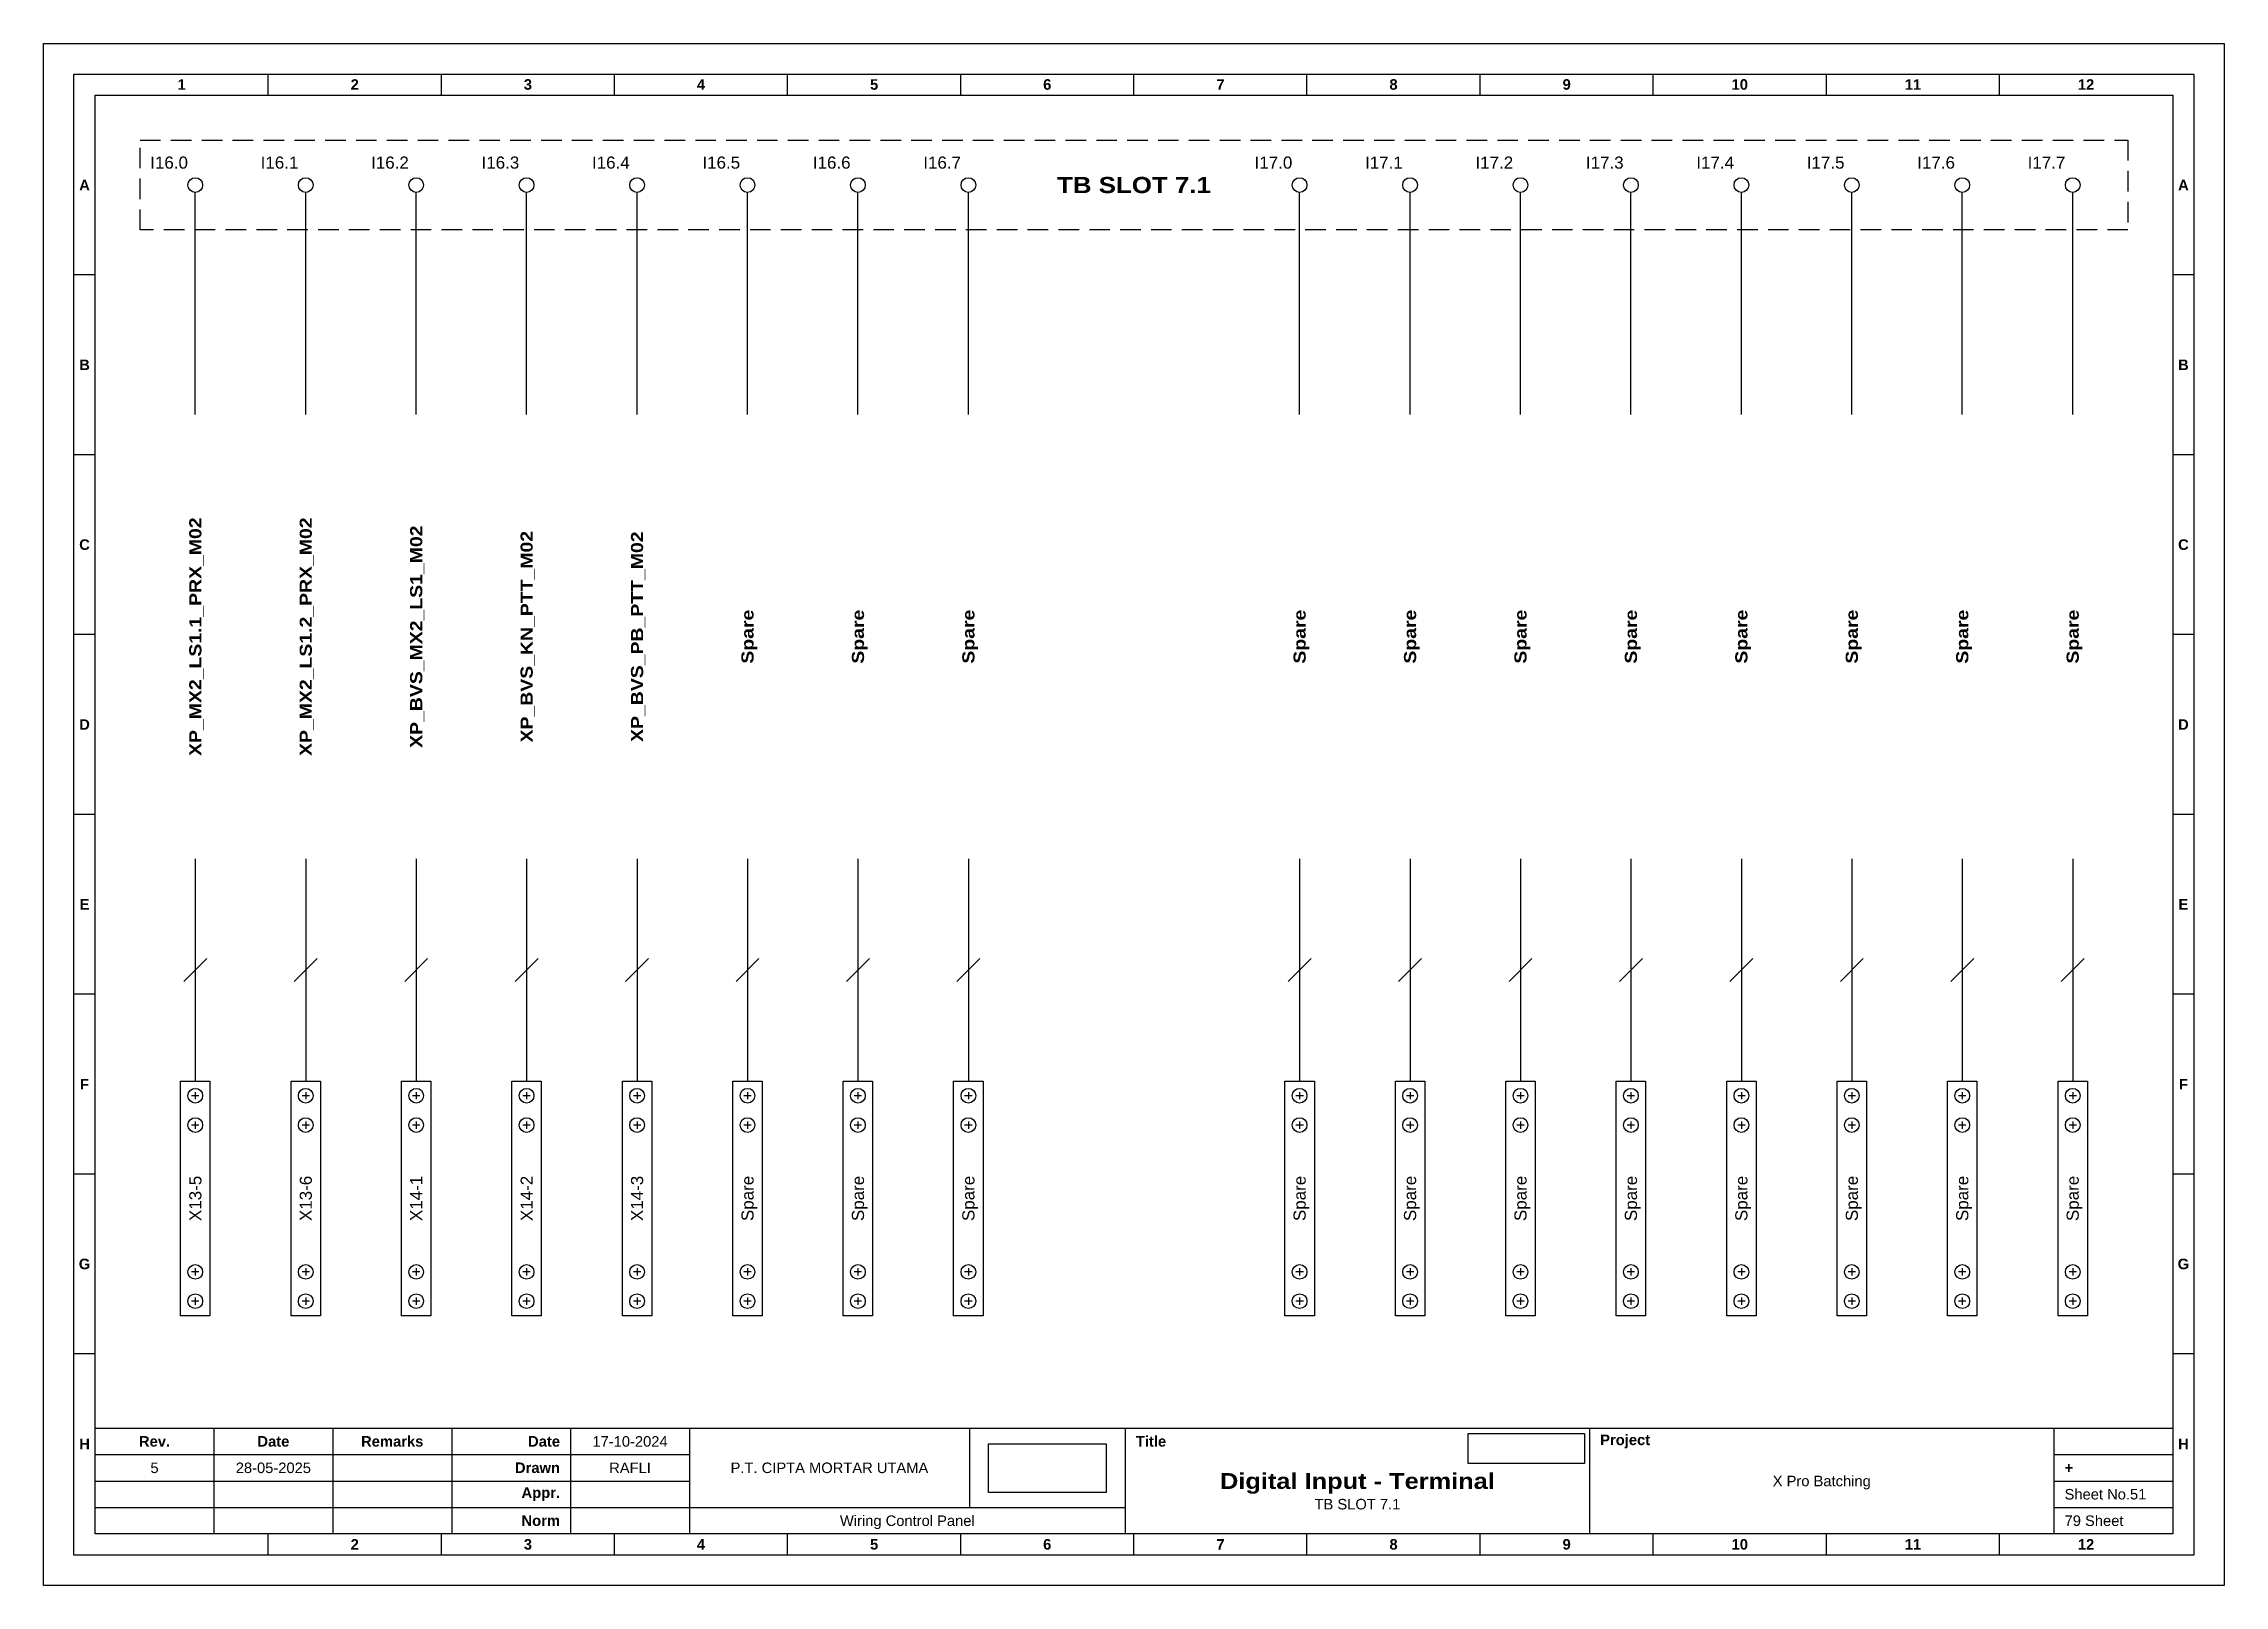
# Model space of a CAD drawing. Header units: millimetres. Extents: x 1758 to 3576, y 1915 to 2566.
# Drawn here: x 2997 to 3266.4, y 2145.2 to 2335.6 of the extents above; entities that cross this region are included whole.
import ezdxf
from ezdxf.enums import TextEntityAlignment as Align

# ---------------------------------------------------------------- set-up
doc = ezdxf.new("R2010")
doc.units = ezdxf.units.MM
doc.linetypes.add('HIDDEN', pattern=[9.525, 6.35, -3.175])
doc.styles.add('Bold', font='ariblk.ttf', dxfattribs={"height": 25.4})
doc.styles.get("Standard").update_dxf_attribs({"font": 'arial.ttf'})
picture_1 = doc.add_image_def('image1.png', size_in_pixel=(2048, 847))
picture_2 = doc.add_image_def('image2.png', size_in_pixel=(2092, 542))

msp = doc.modelspace()

# ---------------------------------------------------------------- texts
at = {"ltscale": 500}
for s, p in [('I16.0', (3014.85, 2320.95)), ('I16.1', (3028.49, 2320.95)), ('I16.2', (3042.13, 2320.95)), ('I16.3', (3055.77, 2320.95)), ('I16.4', (3069.41, 2320.95)), ('I16.5', (3083.05, 2320.95)), ('I16.6', (3096.69, 2320.95)), ('I16.7', (3110.33, 2320.95)), ('I17.0', (3151.25, 2320.95)), ('I17.1', (3164.89, 2320.95)), ('I17.2', (3178.53, 2320.95)), ('I17.3', (3192.17, 2320.95)), ('I17.4', (3205.81, 2320.95)), ('I17.5', (3219.45, 2320.95)), ('I17.6', (3233.09, 2320.95)), ('I17.7', (3246.73, 2320.95))]:
    msp.add_text(s, height=1.5, dxfattribs=at).set_placement(p, align=Align.MIDDLE_RIGHT)
at = {"ltscale": 500, "style": 'Bold'}
msp.add_text('TB SLOT 7.1', height=2, dxfattribs=at).set_placement((3131.69, 2318.18), align=Align.MIDDLE_CENTER)
for s, p in [('XP_MX2_LS1.1_PRX_M02', (3015.76, 2262.4)), ('XP_MX2_LS1.2_PRX_M02', (3029.4, 2262.4)), ('XP_BVS_MX2_LS1_M02', (3043.04, 2262.4)), ('XP_BVS_KN_PTT_M02', (3056.68, 2262.4)), ('XP_BVS_PB_PTT_M02', (3070.32, 2262.4)), ('Spare', (3083.96, 2262.4)), ('Spare', (3097.6, 2262.4)), ('Spare', (3111.24, 2262.4)), ('Spare', (3152.15, 2262.4)), ('Spare', (3165.79, 2262.4)), ('Spare', (3179.43, 2262.4)), ('Spare', (3193.07, 2262.4)), ('Spare', (3206.71, 2262.4)), ('Spare', (3220.35, 2262.4)), ('Spare', (3233.99, 2262.4)), ('Spare', (3247.63, 2262.4))]:
    msp.add_text(s, height=1.5, rotation=90, dxfattribs=at).set_placement(p, align=Align.MIDDLE_CENTER)
at = {"ltscale": 500}
for s, p in [('X13-5', (3015.76, 2193.02)), ('X13-6', (3029.4, 2193.02)), ('X14-1', (3043.04, 2193.02)), ('X14-2', (3056.68, 2193.02)), ('X14-3', (3070.32, 2193.02)), ('Spare', (3083.96, 2193.02)), ('Spare', (3097.6, 2193.02)), ('Spare', (3111.24, 2193.02)), ('Spare', (3152.15, 2193.02)), ('Spare', (3165.79, 2193.02)), ('Spare', (3179.43, 2193.02)), ('Spare', (3193.07, 2193.02)), ('Spare', (3206.71, 2193.02)), ('Spare', (3220.35, 2193.02)), ('Spare', (3233.99, 2193.02)), ('Spare', (3247.63, 2193.02))]:
    msp.add_text(s, height=1.5, rotation=90, dxfattribs=at).set_placement(p, align=Align.MIDDLE_CENTER)

# ---------------------------------------------------------------- blocks, each defined once
blk = doc.blocks.new('KOP MU PROJECT')
at = {"color": 6, "ltscale": 50}
for p, q in [((27.74, 184.05), (27.74, 186.66)), ((49.13, 184.05), (49.13, 186.66)), ((70.51, 184.05), (70.51, 186.66)), ((91.89, 184.05), (91.89, 186.66)), ((113.27, 184.05), (113.27, 186.66)), ((134.66, 184.05), (134.66, 186.66)), ((156.04, 184.05), (156.04, 186.66)), ((177.42, 184.05), (177.42, 186.66)), ((198.8, 184.05), (198.8, 186.66)), ((220.19, 184.05), (220.19, 186.66)), ((241.57, 184.05), (241.57, 186.66)), ((6.36, 161.84), (3.75, 161.84)), ((265.59, 161.84), (262.98, 161.84)), ((6.36, 139.63), (3.75, 139.63)), ((265.59, 139.63), (262.98, 139.63)), ((6.36, 117.42), (3.75, 117.42)), ((265.59, 117.42), (262.98, 117.42)), ((6.36, 95.22), (3.75, 95.22)), ((265.59, 95.22), (262.98, 95.22)), ((6.36, 73.01), (3.75, 73.01)), ((265.59, 73.01), (262.98, 73.01)), ((6.36, 50.8), (3.75, 50.8)), ((265.59, 50.8), (262.98, 50.8)), ((6.36, 28.59), (3.75, 28.59)), ((265.59, 28.59), (262.98, 28.59)), ((27.74, 3.75), (27.74, 6.36)), ((49.13, 3.75), (49.13, 6.36)), ((70.51, 3.75), (70.51, 6.36)), ((91.89, 3.75), (91.89, 6.36)), ((113.27, 3.75), (113.27, 6.36)), ((134.66, 3.75), (134.66, 6.36)), ((156.04, 3.75), (156.04, 6.36)), ((177.42, 3.75), (177.42, 6.36)), ((198.8, 3.75), (198.8, 6.36)), ((220.19, 3.75), (220.19, 6.36)), ((241.57, 3.75), (241.57, 6.36))]:
    blk.add_line(p, q, dxfattribs=at)
at = {"ltscale": 50}
for p, q in [((6.36, 19.41), (262.98, 19.41)), ((21.04, 19.41), (21.04, 6.36)), ((35.72, 19.41), (35.72, 6.36)), ((50.41, 19.41), (50.41, 6.36)), ((65.09, 19.41), (65.09, 6.36)), ((79.77, 19.41), (79.77, 6.36)), ((114.35, 19.41), (114.35, 9.62)), ((133.6, 19.41), (133.6, 6.36)), ((190.95, 19.41), (190.95, 6.36)), ((248.3, 19.41), (248.3, 6.36)), ((6.36, 16.15), (79.77, 16.15)), ((248.3, 16.15), (262.98, 16.15)), ((6.36, 12.89), (79.77, 12.89)), ((248.3, 12.89), (262.98, 12.89)), ((6.36, 9.62), (133.6, 9.62)), ((248.3, 9.62), (262.98, 9.62))]:
    blk.add_line(p, q, dxfattribs=at)
at = {"color": 1, "ltscale": 50}
blk.add_lwpolyline([(269.34, 0), (0, 0), (0, 190.41), (269.34, 190.41)], close=True, dxfattribs=at)
at = {"color": 6, "ltscale": 50}
for points in [[(265.59, 3.75), (3.75, 3.75), (3.75, 186.66), (265.59, 186.66)], [(262.98, 6.36), (6.36, 6.36), (6.36, 184.05), (262.98, 184.05)]]:
    blk.add_lwpolyline(points, close=True, dxfattribs=at)
at = {"ltscale": 50, "char_height": 1.305, "attachment_point": 4}
for s, width, heights, insert in [('\\pxqc;{\\fArial|b1|i0|c0|p34;1}', 21.3825, [2.51], (6.36, 185.36)), ('\\pxqc;{\\fArial|b1|i0|c0|p34;2}', 21.3825, [2.51], (27.74, 185.36)), ('\\pxqc;{\\fArial|b1|i0|c0|p34;3}', 21.3825, [2.51], (49.13, 185.36)), ('\\pxqc;{\\fArial|b1|i0|c0|p34;4}', 21.3825, [2.51], (70.51, 185.36)), ('\\pxqc;{\\fArial|b1|i0|c0|p34;5}', 21.3825, [2.51], (91.89, 185.36)), ('\\pxqc;{\\fArial|b1|i0|c0|p34;6}', 21.3825, [2.51], (113.27, 185.36)), ('\\pxqc;{\\fArial|b1|i0|c0|p34;7}', 21.3825, [2.51], (134.66, 185.36)), ('\\pxqc;{\\fArial|b1|i0|c0|p34;8}', 21.3825, [2.51], (156.04, 185.36)), ('\\pxqc;{\\fArial|b1|i0|c0|p34;9}', 21.3825, [2.51], (177.42, 185.36)), ('\\pxqc;{\\fArial|b1|i0|c0|p34;10}', 21.3825, [2.51], (198.8, 185.36)), ('\\pxqc;{\\fArial|b1|i0|c0|p34;11}', 21.3825, [2.51], (220.19, 185.36)), ('\\pxqc;{\\fArial|b1|i0|c0|p34;12}', 21.3825, [2.51], (241.57, 185.36)), ('\\pxqc;{\\fArial|b1|i0|c0|p34;A}', 2.61, [2.51], (3.75, 172.95)), ('\\pxqc;{\\fArial|b1|i0|c0|p34;A}', 2.61, [2.51], (262.98, 172.95)), ('\\pxqc;{\\fArial|b1|i0|c0|p34;B}', 2.61, [2.51], (3.75, 150.74)), ('\\pxqc;{\\fArial|b1|i0|c0|p34;B}', 2.61, [2.51], (262.98, 150.74)), ('\\pxqc;{\\fArial|b1|i0|c0|p34;C}', 2.61, [2.51], (3.75, 128.53)), ('\\pxqc;{\\fArial|b1|i0|c0|p34;C}', 2.61, [2.51], (262.98, 128.53)), ('\\pxqc;{\\fArial|b1|i0|c0|p34;D}', 2.61, [2.51], (3.75, 106.32)), ('\\pxqc;{\\fArial|b1|i0|c0|p34;D}', 2.61, [2.51], (262.98, 106.32)), ('\\pxqc;{\\fArial|b1|i0|c0|p34;E}', 2.61, [2.51], (3.75, 84.11)), ('\\pxqc;{\\fArial|b1|i0|c0|p34;E}', 2.61, [2.51], (262.98, 84.11)), ('\\pxqc;{\\fArial|b1|i0|c0|p34;F}', 2.61, [2.51], (3.75, 61.9)), ('\\pxqc;{\\fArial|b1|i0|c0|p34;F}', 2.61, [2.51], (262.98, 61.9)), ('\\pxqc;{\\fArial|b1|i0|c0|p34;G}', 2.61, [2.51], (3.75, 39.69)), ('\\pxqc;{\\fArial|b1|i0|c0|p34;G}', 2.61, [2.51], (262.98, 39.69)), ('\\pxqc;{\\fArial|b1|i0|c0|p34;H}', 2.61, [2.51], (3.75, 17.47)), ('\\pxqc;{\\fArial|b1|i0|c0|p34;Rev.}', 14.6811, [2.88], (6.36, 17.78)), ('\\pxqc;{\\fArial|b1|i0|c0|p34;Date}', 14.6811, [2.88], (21.04, 17.78)), ('\\pxqc;{\\fArial|b1|i0|c0|p34;Remarks}', 14.6811, [2.88], (35.72, 17.78)), ('\\pxqr;{\\fArial|b1|i0|c0|p34;Date}', 13.3761, [2.88], (50.41, 17.78)), ('\\pxql;{\\fArial|b1|i0|c0|p34;Title}', 50.2419, [2.88], (134.9, 17.78)), ('\\pxql;{\\fArial|b1|i0|c0|p34;Project}', 50.2419, [2.88], (192.25, 17.78)), ('\\pxqc;{\\fArial|b1|i0|c0|p34;H}', 2.61, [2.51], (262.98, 17.47)), ('\\pxqr;{\\fArial|b1|i0|c0|p34;Drawn}', 13.3761, [2.88], (50.41, 14.52)), ('\\pxql;{\\fArial|b1|i0|c0|p34;+}', 14.6811, [2.88], (249.61, 14.52)), ('\\pxqr;{\\fArial|b1|i0|c0|p34;Appr.}', 13.3761, [2.88], (50.41, 11.26)), ('\\pxqr;{\\fArial|b1|i0|c0|p34;Norm}', 13.3761, [2.88], (50.41, 7.99)), ('\\pxqc;{\\fArial|b1|i0|c0|p34;2}', 21.3825, [2.51], (27.74, 5.06)), ('\\pxqc;{\\fArial|b1|i0|c0|p34;3}', 21.3825, [2.51], (49.13, 5.06)), ('\\pxqc;{\\fArial|b1|i0|c0|p34;4}', 21.3825, [2.51], (70.51, 5.06)), ('\\pxqc;{\\fArial|b1|i0|c0|p34;5}', 21.3825, [2.51], (91.89, 5.06)), ('\\pxqc;{\\fArial|b1|i0|c0|p34;6}', 21.3825, [2.51], (113.27, 5.06)), ('\\pxqc;{\\fArial|b1|i0|c0|p34;7}', 21.3825, [2.51], (134.66, 5.06)), ('\\pxqc;{\\fArial|b1|i0|c0|p34;8}', 21.3825, [2.51], (156.04, 5.06)), ('\\pxqc;{\\fArial|b1|i0|c0|p34;9}', 21.3825, [2.51], (177.42, 5.06)), ('\\pxqc;{\\fArial|b1|i0|c0|p34;10}', 21.3825, [2.51], (198.8, 5.06)), ('\\pxqc;{\\fArial|b1|i0|c0|p34;11}', 21.3825, [2.51], (220.19, 5.06)), ('\\pxqc;{\\fArial|b1|i0|c0|p34;12}', 21.3825, [2.51], (241.57, 5.06))]:
    blk.add_mtext_dynamic_manual_height_columns(s, width=width, gutter_width=0.0326, heights=heights, dxfattribs=dict(at, insert=insert))
at = {"ltscale": 50}
for tag, p in [('DATECREATED', (72.43, 17.78)), ('REV', (13.7, 14.52)), ('REVDATE', (28.38, 14.52)), ('REMARKS', (43.06, 14.52)), ('DRAWN', (72.43, 14.52)), ('COMPANY', (97.06, 14.52)), ('PROJECT', (219.62, 12.89)), ('APPR', (72.43, 11.26)), ('NORM', (72.43, 7.99)), ('DRAWINGCATEGORY', (106.68, 7.99)), ('DESCRIPTION', (162.27, 10.03))]:
    blk.add_attdef(tag, text='', height=1.3, dxfattribs=at).set_placement(p, align=Align.MIDDLE_CENTER)
at = {"ltscale": 50, "style": 'Bold'}
blk.add_attdef('TITLE', text='', height=1.96, dxfattribs=at).set_placement((162.27, 12.89), align=Align.MIDDLE_CENTER)
at = {"ltscale": 50}
for tag, p in [('SHEETNUMBER', (249.61, 11.26)), ('TOTALSHEET', (249.61, 7.99))]:
    blk.add_attdef(tag, text='', height=1.3, dxfattribs=at).set_placement(p, align=Align.MIDDLE_LEFT)
image = blk.add_image(picture_1, insert=(116.72, 11.48), size_in_units=(14.5, 6), dxfattribs=at)
image.dxf.flags = 15
image = blk.add_image(picture_2, insert=(175.94, 15.04), size_in_units=(14.36, 3.72), dxfattribs=at)
image.dxf.flags = 15

# ---------------------------------------------------------------- linework, layer by layer
at = {"color": 146, "true_color": 0x105689}
for p, q in [((3015.76, 2289.83), (3015.76, 2317.27)), ((3029.4, 2289.83), (3029.4, 2317.27)), ((3043.04, 2289.83), (3043.04, 2317.27)), ((3056.68, 2289.83), (3056.68, 2317.27)), ((3070.32, 2289.83), (3070.32, 2317.27)), ((3083.96, 2289.83), (3083.96, 2317.27)), ((3097.6, 2289.83), (3097.6, 2317.27)), ((3111.24, 2289.83), (3111.24, 2317.27)), ((3152.15, 2289.83), (3152.15, 2317.27)), ((3165.79, 2289.83), (3165.79, 2317.27)), ((3179.43, 2289.83), (3179.43, 2317.27)), ((3193.07, 2289.83), (3193.07, 2317.27)), ((3206.71, 2289.83), (3206.71, 2317.27)), ((3220.35, 2289.83), (3220.35, 2317.27)), ((3233.99, 2289.83), (3233.99, 2317.27)), ((3247.63, 2289.83), (3247.63, 2317.27)), ((3015.76, 2234.96), (3015.76, 2207.52)), ((3029.4, 2234.96), (3029.4, 2207.52)), ((3043.04, 2234.96), (3043.04, 2207.52)), ((3056.68, 2234.96), (3056.68, 2207.52)), ((3070.32, 2234.96), (3070.32, 2207.52)), ((3083.96, 2234.96), (3083.96, 2207.52)), ((3097.6, 2234.96), (3097.6, 2207.52)), ((3111.24, 2234.96), (3111.24, 2207.52)), ((3152.15, 2234.96), (3152.15, 2207.52)), ((3165.79, 2234.96), (3165.79, 2207.52)), ((3179.43, 2234.96), (3179.43, 2207.52)), ((3193.07, 2234.96), (3193.07, 2207.52)), ((3206.71, 2234.96), (3206.71, 2207.52)), ((3220.35, 2234.96), (3220.35, 2207.52)), ((3233.99, 2234.96), (3233.99, 2207.52)), ((3247.63, 2234.96), (3247.63, 2207.52)), ((3014.34, 2219.83), (3017.17, 2222.66)), ((3027.98, 2219.83), (3030.81, 2222.66)), ((3041.62, 2219.83), (3044.45, 2222.66)), ((3055.26, 2219.83), (3058.09, 2222.66)), ((3068.9, 2219.83), (3071.73, 2222.66)), ((3082.54, 2219.83), (3085.37, 2222.66)), ((3096.18, 2219.83), (3099.01, 2222.66)), ((3109.82, 2219.83), (3112.65, 2222.66)), ((3150.74, 2219.83), (3153.57, 2222.66)), ((3164.38, 2219.83), (3167.21, 2222.66)), ((3178.02, 2219.83), (3180.85, 2222.66)), ((3191.66, 2219.83), (3194.49, 2222.66)), ((3205.3, 2219.83), (3208.13, 2222.66)), ((3218.94, 2219.83), (3221.77, 2222.66)), ((3232.58, 2219.83), (3235.41, 2222.66)), ((3246.22, 2219.83), (3249.05, 2222.66))]:
    msp.add_line(p, q, dxfattribs=at)
at = {"color": 6}
for p, q in [((3015.76, 2206.16), (3015.76, 2205.26)), ((3029.4, 2206.16), (3029.4, 2205.26)), ((3043.04, 2206.16), (3043.04, 2205.26)), ((3056.68, 2206.16), (3056.68, 2205.26)), ((3070.32, 2206.16), (3070.32, 2205.26)), ((3083.96, 2206.16), (3083.96, 2205.26)), ((3097.6, 2206.16), (3097.6, 2205.26)), ((3111.24, 2206.16), (3111.24, 2205.26)), ((3152.15, 2206.16), (3152.15, 2205.26)), ((3165.79, 2206.16), (3165.79, 2205.26)), ((3179.43, 2206.16), (3179.43, 2205.26)), ((3193.07, 2206.16), (3193.07, 2205.26)), ((3206.71, 2206.16), (3206.71, 2205.26)), ((3220.35, 2206.16), (3220.35, 2205.26)), ((3233.99, 2206.16), (3233.99, 2205.26)), ((3247.63, 2206.16), (3247.63, 2205.26)), ((3016.21, 2205.71), (3015.3, 2205.71)), ((3029.85, 2205.71), (3028.94, 2205.71)), ((3043.49, 2205.71), (3042.58, 2205.71)), ((3057.13, 2205.71), (3056.22, 2205.71)), ((3070.77, 2205.71), (3069.86, 2205.71)), ((3084.41, 2205.71), (3083.5, 2205.71)), ((3098.05, 2205.71), (3097.14, 2205.71)), ((3111.69, 2205.71), (3110.78, 2205.71)), ((3152.61, 2205.71), (3151.7, 2205.71)), ((3166.25, 2205.71), (3165.34, 2205.71)), ((3179.89, 2205.71), (3178.98, 2205.71)), ((3193.53, 2205.71), (3192.62, 2205.71)), ((3207.17, 2205.71), (3206.26, 2205.71)), ((3220.81, 2205.71), (3219.9, 2205.71)), ((3234.45, 2205.71), (3233.54, 2205.71)), ((3248.09, 2205.71), (3247.18, 2205.71)), ((3016.21, 2202.08), (3015.3, 2202.08)), ((3015.76, 2202.54), (3015.76, 2201.63)), ((3029.85, 2202.08), (3028.94, 2202.08)), ((3029.4, 2202.54), (3029.4, 2201.63)), ((3043.49, 2202.08), (3042.58, 2202.08)), ((3043.04, 2202.54), (3043.04, 2201.63)), ((3057.13, 2202.08), (3056.22, 2202.08)), ((3056.68, 2202.54), (3056.68, 2201.63)), ((3070.77, 2202.08), (3069.86, 2202.08)), ((3070.32, 2202.54), (3070.32, 2201.63)), ((3084.41, 2202.08), (3083.5, 2202.08)), ((3083.96, 2202.54), (3083.96, 2201.63)), ((3098.05, 2202.08), (3097.14, 2202.08)), ((3097.6, 2202.54), (3097.6, 2201.63)), ((3111.69, 2202.08), (3110.78, 2202.08)), ((3111.24, 2202.54), (3111.24, 2201.63)), ((3152.61, 2202.08), (3151.7, 2202.08)), ((3152.15, 2202.54), (3152.15, 2201.63)), ((3166.25, 2202.08), (3165.34, 2202.08)), ((3165.79, 2202.54), (3165.79, 2201.63)), ((3179.89, 2202.08), (3178.98, 2202.08)), ((3179.43, 2202.54), (3179.43, 2201.63)), ((3193.53, 2202.08), (3192.62, 2202.08)), ((3193.07, 2202.54), (3193.07, 2201.63)), ((3207.17, 2202.08), (3206.26, 2202.08)), ((3206.71, 2202.54), (3206.71, 2201.63)), ((3220.81, 2202.08), (3219.9, 2202.08)), ((3220.35, 2202.54), (3220.35, 2201.63)), ((3234.45, 2202.08), (3233.54, 2202.08)), ((3233.99, 2202.54), (3233.99, 2201.63)), ((3248.09, 2202.08), (3247.18, 2202.08)), ((3247.63, 2202.54), (3247.63, 2201.63)), ((3015.76, 2184.41), (3015.76, 2183.5)), ((3029.4, 2184.41), (3029.4, 2183.5)), ((3043.04, 2184.41), (3043.04, 2183.5)), ((3056.68, 2184.41), (3056.68, 2183.5)), ((3070.32, 2184.41), (3070.32, 2183.5)), ((3083.96, 2184.41), (3083.96, 2183.5)), ((3097.6, 2184.41), (3097.6, 2183.5)), ((3111.24, 2184.41), (3111.24, 2183.5)), ((3152.15, 2184.41), (3152.15, 2183.5)), ((3165.79, 2184.41), (3165.79, 2183.5)), ((3179.43, 2184.41), (3179.43, 2183.5)), ((3193.07, 2184.41), (3193.07, 2183.5)), ((3206.71, 2184.41), (3206.71, 2183.5)), ((3220.35, 2184.41), (3220.35, 2183.5)), ((3233.99, 2184.41), (3233.99, 2183.5)), ((3247.63, 2184.41), (3247.63, 2183.5)), ((3016.21, 2183.95), (3015.3, 2183.95)), ((3029.85, 2183.95), (3028.94, 2183.95)), ((3043.49, 2183.95), (3042.58, 2183.95)), ((3057.13, 2183.95), (3056.22, 2183.95)), ((3070.77, 2183.95), (3069.86, 2183.95)), ((3084.41, 2183.95), (3083.5, 2183.95)), ((3098.05, 2183.95), (3097.14, 2183.95)), ((3111.69, 2183.95), (3110.78, 2183.95)), ((3152.61, 2183.95), (3151.7, 2183.95)), ((3166.25, 2183.95), (3165.34, 2183.95)), ((3179.89, 2183.95), (3178.98, 2183.95)), ((3193.53, 2183.95), (3192.62, 2183.95)), ((3207.17, 2183.95), (3206.26, 2183.95)), ((3220.81, 2183.95), (3219.9, 2183.95)), ((3234.45, 2183.95), (3233.54, 2183.95)), ((3248.09, 2183.95), (3247.18, 2183.95)), ((3016.21, 2180.33), (3015.3, 2180.33)), ((3015.76, 2180.78), (3015.76, 2179.87)), ((3029.85, 2180.33), (3028.94, 2180.33)), ((3029.4, 2180.78), (3029.4, 2179.87)), ((3043.49, 2180.33), (3042.58, 2180.33)), ((3043.04, 2180.78), (3043.04, 2179.87)), ((3057.13, 2180.33), (3056.22, 2180.33)), ((3056.68, 2180.78), (3056.68, 2179.87)), ((3070.77, 2180.33), (3069.86, 2180.33)), ((3070.32, 2180.78), (3070.32, 2179.87)), ((3084.41, 2180.33), (3083.5, 2180.33)), ((3083.96, 2180.78), (3083.96, 2179.87)), ((3098.05, 2180.33), (3097.14, 2180.33)), ((3097.6, 2180.78), (3097.6, 2179.87)), ((3111.69, 2180.33), (3110.78, 2180.33)), ((3111.24, 2180.78), (3111.24, 2179.87)), ((3152.61, 2180.33), (3151.7, 2180.33)), ((3152.15, 2180.78), (3152.15, 2179.87)), ((3166.25, 2180.33), (3165.34, 2180.33)), ((3165.79, 2180.78), (3165.79, 2179.87)), ((3179.89, 2180.33), (3178.98, 2180.33)), ((3179.43, 2180.78), (3179.43, 2179.87)), ((3193.53, 2180.33), (3192.62, 2180.33)), ((3193.07, 2180.78), (3193.07, 2179.87)), ((3207.17, 2180.33), (3206.26, 2180.33)), ((3206.71, 2180.78), (3206.71, 2179.87)), ((3220.81, 2180.33), (3219.9, 2180.33)), ((3220.35, 2180.78), (3220.35, 2179.87)), ((3234.45, 2180.33), (3233.54, 2180.33)), ((3233.99, 2180.78), (3233.99, 2179.87)), ((3248.09, 2180.33), (3247.18, 2180.33)), ((3247.63, 2180.78), (3247.63, 2179.87))]:
    msp.add_line(p, q, dxfattribs=at)
at = {"linetype": 'HIDDEN', "ltscale": 0.4}
msp.add_lwpolyline([(3008.94, 2323.73), (3254.45, 2323.73), (3254.45, 2312.63), (3008.94, 2312.63)], close=True, dxfattribs=at)
at = {"color": 6}
for points in [[(3013.94, 2207.52), (3017.57, 2207.52), (3017.57, 2178.51), (3013.94, 2178.51)], [(3027.58, 2207.52), (3031.21, 2207.52), (3031.21, 2178.51), (3027.58, 2178.51)], [(3041.22, 2207.52), (3044.85, 2207.52), (3044.85, 2178.51), (3041.22, 2178.51)], [(3054.86, 2207.52), (3058.49, 2207.52), (3058.49, 2178.51), (3054.86, 2178.51)], [(3068.5, 2207.52), (3072.13, 2207.52), (3072.13, 2178.51), (3068.5, 2178.51)], [(3082.14, 2207.52), (3085.77, 2207.52), (3085.77, 2178.51), (3082.14, 2178.51)], [(3095.78, 2207.52), (3099.41, 2207.52), (3099.41, 2178.51), (3095.78, 2178.51)], [(3109.42, 2207.52), (3113.05, 2207.52), (3113.05, 2178.51), (3109.42, 2178.51)], [(3150.34, 2207.52), (3153.97, 2207.52), (3153.97, 2178.51), (3150.34, 2178.51)], [(3163.98, 2207.52), (3167.61, 2207.52), (3167.61, 2178.51), (3163.98, 2178.51)], [(3177.62, 2207.52), (3181.25, 2207.52), (3181.25, 2178.51), (3177.62, 2178.51)], [(3191.26, 2207.52), (3194.89, 2207.52), (3194.89, 2178.51), (3191.26, 2178.51)], [(3204.9, 2207.52), (3208.53, 2207.52), (3208.53, 2178.51), (3204.9, 2178.51)], [(3218.54, 2207.52), (3222.17, 2207.52), (3222.17, 2178.51), (3218.54, 2178.51)], [(3232.18, 2207.52), (3235.81, 2207.52), (3235.81, 2178.51), (3232.18, 2178.51)], [(3245.82, 2207.52), (3249.45, 2207.52), (3249.45, 2178.51), (3245.82, 2178.51)]]:
    msp.add_lwpolyline(points, close=True, dxfattribs=at)
at = {"color": 146, "ltscale": 500, "true_color": 0x105689}
for centre in [(3015.76, 2318.18), (3029.4, 2318.18), (3043.04, 2318.18), (3056.68, 2318.18), (3070.32, 2318.18), (3083.96, 2318.18), (3097.6, 2318.18), (3111.24, 2318.18), (3152.15, 2318.18), (3165.79, 2318.18), (3179.43, 2318.18), (3193.07, 2318.18), (3206.71, 2318.18), (3220.35, 2318.18), (3233.99, 2318.18), (3247.63, 2318.18)]:
    msp.add_circle(centre, 0.907, dxfattribs=at)
at = {"color": 6, "ltscale": 500}
for centre in [(3015.76, 2205.71), (3029.4, 2205.71), (3043.04, 2205.71), (3056.68, 2205.71), (3070.32, 2205.71), (3083.96, 2205.71), (3097.6, 2205.71), (3111.24, 2205.71), (3152.15, 2205.71), (3165.79, 2205.71), (3179.43, 2205.71), (3193.07, 2205.71), (3206.71, 2205.71), (3220.35, 2205.71), (3233.99, 2205.71), (3247.63, 2205.71), (3015.76, 2202.08), (3029.4, 2202.08), (3043.04, 2202.08), (3056.68, 2202.08), (3070.32, 2202.08), (3083.96, 2202.08), (3097.6, 2202.08), (3111.24, 2202.08), (3152.15, 2202.08), (3165.79, 2202.08), (3179.43, 2202.08), (3193.07, 2202.08), (3206.71, 2202.08), (3220.35, 2202.08), (3233.99, 2202.08), (3247.63, 2202.08), (3015.76, 2183.95), (3029.4, 2183.95), (3043.04, 2183.95), (3056.68, 2183.95), (3070.32, 2183.95), (3083.96, 2183.95), (3097.6, 2183.95), (3111.24, 2183.95), (3152.15, 2183.95), (3165.79, 2183.95), (3179.43, 2183.95), (3193.07, 2183.95), (3206.71, 2183.95), (3220.35, 2183.95), (3233.99, 2183.95), (3247.63, 2183.95), (3015.76, 2180.33), (3029.4, 2180.33), (3043.04, 2180.33), (3056.68, 2180.33), (3070.32, 2180.33), (3083.96, 2180.33), (3097.6, 2180.33), (3111.24, 2180.33), (3152.15, 2180.33), (3165.79, 2180.33), (3179.43, 2180.33), (3193.07, 2180.33), (3206.71, 2180.33), (3220.35, 2180.33), (3233.99, 2180.33), (3247.63, 2180.33)]:
    msp.add_circle(centre, 0.907, dxfattribs=at)

# ---------------------------------------------------------------- block references
msp.add_blockref('KOP MU PROJECT', (2997.02, 2145.23)).add_auto_attribs({'DESCRIPTION': 'TB SLOT 7.1', 'TITLE': 'Digital Input - Terminal', 'PROJECT': 'X Pro Batching', 'COMPANY': 'P.T. CIPTA MORTAR UTAMA', 'DRAWINGCATEGORY': 'Wiring Control Panel', 'DRAWN': 'RAFLI', 'DATECREATED': '17-10-2024', 'REVDATE': '28-05-2025', 'REV': '5', 'SHEETNUMBER': 'Sheet No.51', 'TOTALSHEET': '79 Sheet'})

msp.set_redraw_order([(e.dxf.handle, doc.entitydb.next_handle()) for e in msp.query("TEXT MTEXT ATTDEF DIMENSION ARC_DIMENSION")])  # texts and dimensions are drawn at this point

doc.saveas('drawing.dxf')
